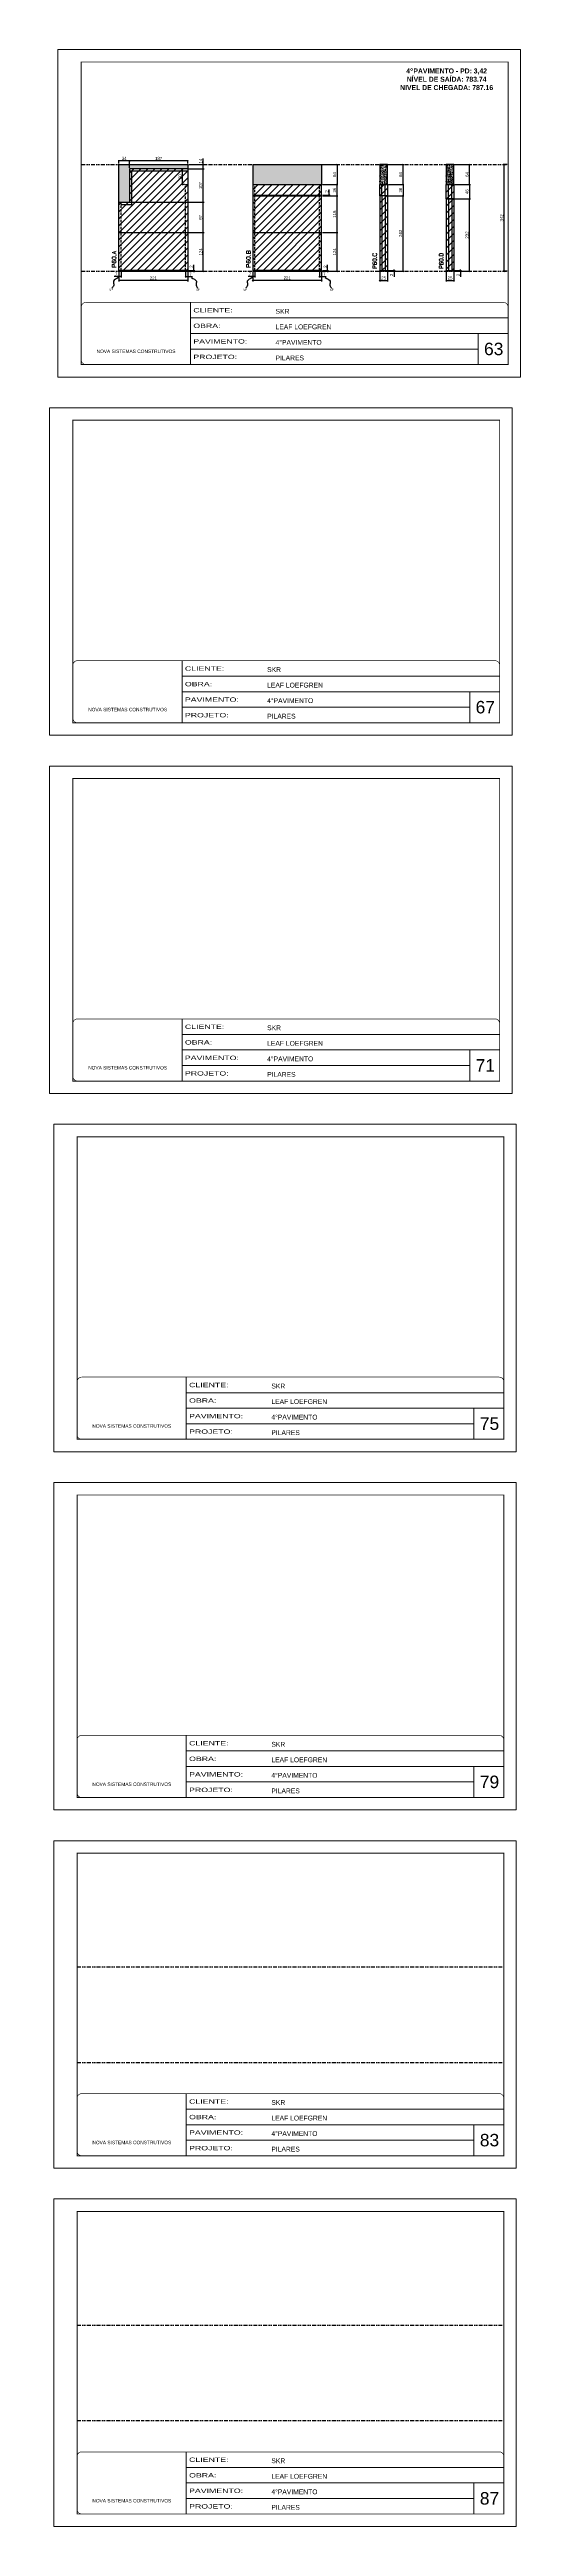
# Model space of a CAD drawing. Extents: x 14400 to 27878, y -21631 to 6985.
# Drawn here: x 17570 to 19082, y -18185 to -10244 of the extents above; entities that cross this region are included whole.
import ezdxf

# ---------------------------------------------------------------- set-up
doc = ezdxf.new("R2010")
doc.units = 0
for name, pattern in [('CONTINUO', [0]), ('DASHED', [0.75, 0.5, -0.25]), ('DIVIDE2', [0.625, 0.25, -0.125, 0, -0.125, 0, -0.125]), ('HIDDEN', [0.375, 0.25, -0.125])]:
    doc.linetypes.add(name, pattern=pattern)
for name, color, linetype, lineweight in [('CARIMBO', 255, 'Continuous', 9), ('Folhas', 255, 'Continuous', 9), ('Hachura', 251, 'Continuous', 9), ('SARRAFO DE PRESSAO', 251, 'DASHED', 9), ('Texto Seção', 7, 'Continuous', 15)]:
    doc.layers.add(name, color=color, linetype=linetype, lineweight=lineweight)
for name, color, linetype in [('COTA', 241, 'Continuous'), ('NOMENCLATURA', 7, 'Continuous'), ('Nível', 160, 'Continuous'), ('Painéis', 200, 'Continuous'), ('SARR_2.2x7', 40, 'Continuous'), ('Sarrafo de Pressão', 42, 'HIDDEN'), ('texto', 7, 'Continuous')]:
    doc.layers.add(name, color=color, linetype=linetype)
doc.styles.add('ARIAL', font='arial.ttf')
doc.styles.add('COTA TECNICA', font='techl___.ttf', dxfattribs={"height": 10})
doc.styles.add('COTA TECNICA-50', font='techl___.ttf', dxfattribs={"height": 10})
doc.styles.add('REGUA-120', font='ROMANS.shx', dxfattribs={"height": 15})
doc.styles.add('ROMANC', font='techb___.ttf', dxfattribs={"height": 2.5})
doc.styles.get("Standard").update_dxf_attribs({"font": 'arial.ttf'})
doc.styles.add('Tecnologia', font='')
doc.styles.get('Tecnologia').set_extended_font_data('Forgotten Futurist')
doc.dimstyles.new('COTA PAINEL-50', dxfattribs={"dimtxt": 10, "dimasz": 3, "dimexe": 3, "dimexo": 3, "dimgap": 3, "dimtad": 1, "dimdec": 1, "dimzin": 12, "dimdsep": 46, "dimtxsty": 'COTA TECNICA-50', "dimblk1": 'OBLIQUE', "dimblk2": 'OBLIQUE', "dimsah": 1, "dimcen": 0.9, "dimclrd": 4, "dimclre": 4, "dimclrt": 240, "dimadec": 1, "dimazin": 3, "dimtfac": 1, "dimtdec": 1, "dimtmove": 0, "dimatfit": 3, "dimfxl": 1, "dimtolj": 1, "dimtzin": 12, "dimarcsym": 0})
doc.dimstyles.new('PAINEL', dxfattribs={"dimtxt": 10, "dimasz": 3, "dimexe": 3, "dimexo": 3, "dimgap": 3, "dimtad": 1, "dimdec": 1, "dimzin": 12, "dimdsep": 46, "dimtxsty": 'COTA TECNICA', "dimblk1": 'OBLIQUE', "dimblk2": 'OBLIQUE', "dimsah": 1, "dimcen": 0.9, "dimclrd": 4, "dimclre": 4, "dimclrt": 240, "dimadec": 1, "dimazin": 3, "dimtfac": 1, "dimtdec": 1, "dimtmove": 0, "dimatfit": 3, "dimfxl": 1, "dimtolj": 1, "dimtzin": 12, "dimarcsym": 0})
doc.dimstyles.get("Standard").update_dxf_attribs({"dimtxt": 0.18, "dimasz": 0.18, "dimexe": 0.18, "dimexo": 0.0625, "dimgap": 0.09, "dimtad": 0, "dimtih": 1, "dimtoh": 1, "dimdec": 4, "dimzin": 0, "dimdsep": 46, "dimtxsty": 'Standard', "dimcen": 0.09, "dimadec": 0, "dimazin": 0, "dimtfac": 1, "dimtdec": 4, "dimtofl": 0, "dimtmove": 0, "dimatfit": 3, "dimfxl": 1, "dimtolj": 1, "dimtzin": 0, "dimarcsym": 0})

# ---------------------------------------------------------------- blocks, each defined once
blk = doc.blocks.new('9999999999')
at = {"color": 30, "linetype": 'CONTINUO'}
for p, q in [((98564.6, 34230.2), (98564.6, 34429.4)), ((98564.6, 34379.6), (99584, 34379.6)), ((98564.6, 34329.8), (99488, 34329.8)), ((99584, 34329.8), (99488, 34329.8)), ((99488, 34329.8), (99488, 34230.2)), ((98564.6, 34280), (99488, 34280))]:
    blk.add_line(p, q, dxfattribs=at)
at = {"color": 30, "linetype": 'CONTINUO', "const_width": 2}
blk.add_lwpolyline([(99584, 34230.2), (99584, 34414.4, 0.414214), (99569, 34429.4), (98229, 34429.4, 0.414214), (98214, 34414.4), (98214, 34245.2, 0.414214), (98229, 34230.2), (99584, 34230.2)], format="xyb", dxfattribs=at)
at = {"layer": 'Folhas'}
blk.add_lwpolyline([(98139, 34190.2), (99624, 34190.2), (99624, 35240.2), (98139, 35240.2)], close=True, dxfattribs=at)
at = {"layer": 'Folhas', "color": 30, "const_width": 3}
blk.add_lwpolyline([(98214, 34230.2), (99584, 34230.2), (99584, 35200.2), (98214, 35200.2)], close=True, dxfattribs=at)
at = {"color": 7, "linetype": 'Continuous', "ltscale": 5, "style": 'ARIAL'}
for s, height, p in [('SKR', 15.48, (98837.7, 34393.1)), ('4°PAVIMENTO', 15.483, (98837.7, 34293.5)), ('LEAF LOEFGREN', 15.483, (98837.7, 34343.3)), ('NOVA SISTEMAS CONSTRUTIVOS', 11.059, (98263.2, 34267.2)), ('PILARES', 15.48, (98837.7, 34243.7))]:
    blk.add_text(s, height=height, dxfattribs=at).set_placement(p)
at = {"layer": 'Folhas', "color": 7, "style": 'Tecnologia', "width": 1.5}
for s, p in [('CLIENTE:', (98573.7, 34397.2)), ('OBRA:', (98573.7, 34347.3)), ('PAVIMENTO:', (98573.7, 34297.5)), ('PROJETO:', (98573.7, 34247.7))]:
    blk.add_text(s, height=14, dxfattribs=at).set_placement(p)
blk = doc.blocks.new('_Oblique')
at = {"color": 0, "linetype": 'ByBlock', "lineweight": -2}
blk.add_line((-0.5, -0.5), (0.5, 0.5), dxfattribs=at)
blk = doc.blocks.new('*D1782')
at = {"layer": 'COTA', "color": 4, "lineweight": -2, "transparency": 16777216}
for p, q in [((18629.9, -10955.6), (18629.9, -10987.5)), ((18654.9, -10955.6), (18654.9, -10987.5)), ((18629.9, -10984.5), (18654.9, -10984.5))]:
    blk.add_line(p, q, dxfattribs=at)
at = {"layer": 'Defpoints', "color": 0, "transparency": 16777216}
for p in [(18629.9, -10952.6), (18654.9, -10952.6), (18654.9, -10984.5)]:
    blk.add_point(p, dxfattribs=at)
at = {"layer": 'COTA', "color": 4, "lineweight": -2, "transparency": 16777216, "xscale": 3, "yscale": 3, "zscale": 3, "rotation": 180}
blk.add_blockref('_Oblique', (18629.9, -10984.5), dxfattribs=at)
at = {"layer": 'COTA', "color": 4, "lineweight": -2, "transparency": 16777216, "xscale": 3, "yscale": 3, "zscale": 3}
blk.add_blockref('_Oblique', (18654.9, -10984.5), dxfattribs=at)
at = {"layer": 'COTA', "color": 240, "transparency": 16777216, "insert": (18642.4, -10976.4), "char_height": 10, "attachment_point": 5, "style": 'COTA TECNICA'}
blk.add_mtext('\\A1;25', dxfattribs=at)
blk = doc.blocks.new('*D1783')
at = {"layer": 'COTA', "color": 4, "lineweight": -2, "transparency": 16777216}
for p, q in [((18657.9, -10952.6), (18679.1, -10952.6)), ((18657.9, -10954.6), (18679.1, -10954.6)), ((18676.1, -10952.6), (18676.1, -10949.6)), ((18676.1, -10952.6), (18676.1, -10954.6)), ((18676.1, -10954.6), (18676.1, -10972.7))]:
    blk.add_line(p, q, dxfattribs=at)
at = {"layer": 'Defpoints', "color": 0, "transparency": 16777216}
for p in [(18654.9, -10952.6), (18654.9, -10954.6), (18676.1, -10952.6)]:
    blk.add_point(p, dxfattribs=at)
at = {"layer": 'COTA', "color": 4, "lineweight": -2, "transparency": 16777216, "xscale": 3, "yscale": 3, "zscale": 3}
for p, rotation in [((18676.1, -10952.6), 270), ((18676.1, -10954.6), 90)]:
    blk.add_blockref('_Oblique', p, dxfattribs=dict(at, rotation=rotation))
at = {"layer": 'COTA', "color": 240, "transparency": 16777216, "insert": (18668.1, -10966.7), "char_height": 10, "attachment_point": 5, "rotation": 90, "style": 'COTA TECNICA-50'}
blk.add_mtext('\\A1;2', dxfattribs=at)
blk = doc.blocks.new('*D1784')
at = {"layer": 'COTA', "color": 4, "lineweight": -2, "transparency": 16777216}
for p, q in [((18657.9, -10712.6), (18707.9, -10712.6)), ((18704.9, -10954.6), (18704.9, -10712.6)), ((18657.9, -10954.6), (18707.9, -10954.6))]:
    blk.add_line(p, q, dxfattribs=at)
at = {"layer": 'Defpoints', "color": 0, "transparency": 16777216}
for p in [(18654.9, -10712.6), (18704.9, -10712.6), (18654.9, -10954.6)]:
    blk.add_point(p, dxfattribs=at)
at = {"layer": 'COTA', "color": 4, "lineweight": -2, "transparency": 16777216, "xscale": 3, "yscale": 3, "zscale": 3}
for p, rotation in [((18704.9, -10712.6), 90), ((18704.9, -10954.6), 270)]:
    blk.add_blockref('_Oblique', p, dxfattribs=dict(at, rotation=rotation))
at = {"layer": 'COTA', "color": 240, "transparency": 16777216, "insert": (18696.8, -10833.6), "char_height": 10, "attachment_point": 5, "rotation": 90, "style": 'COTA TECNICA-50'}
blk.add_mtext('\\A1;242', dxfattribs=at)
blk = doc.blocks.new('*D1785')
at = {"layer": 'COTA', "color": 4, "lineweight": -2, "transparency": 16777216}
for p, q in [((18843.4, -10955.6), (18843.4, -10987.5)), ((18868.4, -10955.6), (18868.4, -10987.5)), ((18843.4, -10984.5), (18868.4, -10984.5))]:
    blk.add_line(p, q, dxfattribs=at)
at = {"layer": 'Defpoints', "color": 0, "transparency": 16777216}
for p in [(18843.4, -10952.6), (18868.4, -10952.6), (18868.4, -10984.5)]:
    blk.add_point(p, dxfattribs=at)
at = {"layer": 'COTA', "color": 4, "lineweight": -2, "transparency": 16777216, "xscale": 3, "yscale": 3, "zscale": 3, "rotation": 180}
blk.add_blockref('_Oblique', (18843.4, -10984.5), dxfattribs=at)
at = {"layer": 'COTA', "color": 4, "lineweight": -2, "transparency": 16777216, "xscale": 3, "yscale": 3, "zscale": 3}
blk.add_blockref('_Oblique', (18868.4, -10984.5), dxfattribs=at)
at = {"layer": 'COTA', "color": 240, "transparency": 16777216, "insert": (18855.9, -10976.4), "char_height": 10, "attachment_point": 5, "style": 'COTA TECNICA'}
blk.add_mtext('\\A1;25', dxfattribs=at)
blk = doc.blocks.new('*D1786')
at = {"layer": 'COTA', "color": 4, "lineweight": -2, "transparency": 16777216}
for p, q in [((18871.4, -10952.6), (18892.6, -10952.6)), ((18871.4, -10954.6), (18892.6, -10954.6)), ((18889.6, -10952.6), (18889.6, -10949.6)), ((18889.6, -10952.6), (18889.6, -10954.6)), ((18889.6, -10954.6), (18889.6, -10972.7))]:
    blk.add_line(p, q, dxfattribs=at)
at = {"layer": 'Defpoints', "color": 0, "transparency": 16777216}
for p in [(18868.4, -10952.6), (18868.4, -10954.6), (18889.6, -10952.6)]:
    blk.add_point(p, dxfattribs=at)
at = {"layer": 'COTA', "color": 4, "lineweight": -2, "transparency": 16777216, "xscale": 3, "yscale": 3, "zscale": 3}
for p, rotation in [((18889.6, -10952.6), 270), ((18889.6, -10954.6), 90)]:
    blk.add_blockref('_Oblique', p, dxfattribs=dict(at, rotation=rotation))
at = {"layer": 'COTA', "color": 240, "transparency": 16777216, "insert": (18881.6, -10966.7), "char_height": 10, "attachment_point": 5, "rotation": 90, "style": 'COTA TECNICA-50'}
blk.add_mtext('\\A1;2', dxfattribs=at)
blk = doc.blocks.new('*D1787')
at = {"layer": 'COTA', "color": 4, "lineweight": -2, "transparency": 16777216}
for p, q in [((18871.4, -10722.6), (18921.4, -10722.6)), ((18918.4, -10954.6), (18918.4, -10722.6)), ((18871.4, -10954.6), (18921.4, -10954.6))]:
    blk.add_line(p, q, dxfattribs=at)
at = {"layer": 'Defpoints', "color": 0, "transparency": 16777216}
for p in [(18868.4, -10722.6), (18918.4, -10722.6), (18868.4, -10954.6)]:
    blk.add_point(p, dxfattribs=at)
at = {"layer": 'COTA', "color": 4, "lineweight": -2, "transparency": 16777216, "xscale": 3, "yscale": 3, "zscale": 3}
for p, rotation in [((18918.4, -10722.6), 90), ((18918.4, -10954.6), 270)]:
    blk.add_blockref('_Oblique', p, dxfattribs=dict(at, rotation=rotation))
at = {"layer": 'COTA', "color": 240, "transparency": 16777216, "insert": (18910.2, -10838.6), "char_height": 10, "attachment_point": 5, "rotation": 90, "style": 'COTA TECNICA-50'}
blk.add_mtext('\\A1;232', dxfattribs=at)
blk = doc.blocks.new('*D1788')
at = {"layer": 'COTA', "color": 4, "lineweight": -2, "transparency": 16777216}
for p, q in [((17792.8, -10955.6), (17792.8, -10987.5)), ((18013.8, -10955.6), (18013.8, -10987.5)), ((18013.8, -10984.5), (17792.8, -10984.5))]:
    blk.add_line(p, q, dxfattribs=at)
at = {"layer": 'Defpoints', "color": 0, "transparency": 16777216}
for p in [(17792.8, -10952.6), (18013.8, -10952.6), (17792.8, -10984.5)]:
    blk.add_point(p, dxfattribs=at)
at = {"layer": 'COTA', "color": 4, "lineweight": -2, "transparency": 16777216, "xscale": 3, "yscale": 3, "zscale": 3, "rotation": 180}
blk.add_blockref('_Oblique', (17792.8, -10984.5), dxfattribs=at)
at = {"layer": 'COTA', "color": 4, "lineweight": -2, "transparency": 16777216, "xscale": 3, "yscale": 3, "zscale": 3}
blk.add_blockref('_Oblique', (18013.8, -10984.5), dxfattribs=at)
at = {"layer": 'COTA', "color": 240, "transparency": 16777216, "insert": (17903.3, -10976.5), "char_height": 10, "attachment_point": 5, "style": 'COTA TECNICA'}
blk.add_mtext('\\A1;221', dxfattribs=at)
blk = doc.blocks.new('*D1789')
at = {"layer": 'COTA', "color": 4, "lineweight": -2, "transparency": 16777216}
for p, q in [((18006.8, -10955.6), (18006.8, -10974.9)), ((18013.8, -10957.6), (18013.8, -10974.9)), ((18006.8, -10971.9), (18013.8, -10971.9)), ((18013.8, -10971.9), (18028.6, -10971.9))]:
    blk.add_line(p, q, dxfattribs=at)
at = {"layer": 'Defpoints', "color": 0, "transparency": 16777216}
for p in [(18006.8, -10952.6), (18013.8, -10954.6), (18013.8, -10971.9)]:
    blk.add_point(p, dxfattribs=at)
at = {"layer": 'COTA', "color": 4, "lineweight": -2, "transparency": 16777216, "xscale": 3, "yscale": 3, "zscale": 3, "rotation": 180}
blk.add_blockref('_Oblique', (18006.8, -10971.9), dxfattribs=at)
at = {"layer": 'COTA', "color": 4, "lineweight": -2, "transparency": 16777216, "xscale": 3, "yscale": 3, "zscale": 3}
blk.add_blockref('_Oblique', (18013.8, -10971.9), dxfattribs=at)
at = {"layer": 'COTA', "color": 240, "transparency": 16777216, "insert": (18022.7, -10963.8), "char_height": 10, "attachment_point": 5, "style": 'COTA TECNICA-50'}
blk.add_mtext('\\A1;7', dxfattribs=at)
blk = doc.blocks.new('*D1790')
at = {"layer": 'COTA', "color": 4, "lineweight": -2, "transparency": 16777216}
for p, q in [((17792.8, -10957.6), (17792.8, -10974.9)), ((17799.8, -10955.6), (17799.8, -10974.9)), ((17792.8, -10971.9), (17778.1, -10971.9)), ((17799.8, -10971.9), (17792.8, -10971.9))]:
    blk.add_line(p, q, dxfattribs=at)
at = {"layer": 'Defpoints', "color": 0, "transparency": 16777216}
for p in [(17792.8, -10954.6), (17799.8, -10952.6), (17792.8, -10971.9)]:
    blk.add_point(p, dxfattribs=at)
at = {"layer": 'COTA', "color": 4, "lineweight": -2, "transparency": 16777216, "xscale": 3, "yscale": 3, "zscale": 3, "rotation": 180}
blk.add_blockref('_Oblique', (17792.8, -10971.9), dxfattribs=at)
at = {"layer": 'COTA', "color": 4, "lineweight": -2, "transparency": 16777216, "xscale": 3, "yscale": 3, "zscale": 3}
blk.add_blockref('_Oblique', (17799.8, -10971.9), dxfattribs=at)
at = {"layer": 'COTA', "color": 240, "transparency": 16777216, "insert": (17784, -10963.8), "char_height": 10, "attachment_point": 5, "style": 'COTA TECNICA-50'}
blk.add_mtext('\\A1;7', dxfattribs=at)
blk = doc.blocks.new('*D1791')
at = {"layer": 'COTA', "color": 4, "lineweight": -2, "transparency": 16777216}
for p, q in [((18016.8, -10952.6), (18036.1, -10952.6)), ((18016.8, -10954.6), (18036.1, -10954.6)), ((18033.1, -10952.6), (18033.1, -10933.8)), ((18033.1, -10954.6), (18033.1, -10952.6)), ((18033.1, -10954.6), (18033.1, -10957.6))]:
    blk.add_line(p, q, dxfattribs=at)
at = {"layer": 'Defpoints', "color": 0, "transparency": 16777216}
for p in [(18013.8, -10952.6), (18013.8, -10954.6), (18033.1, -10954.6)]:
    blk.add_point(p, dxfattribs=at)
at = {"layer": 'COTA', "color": 4, "lineweight": -2, "transparency": 16777216, "xscale": 3, "yscale": 3, "zscale": 3}
for p, rotation in [((18033.1, -10952.6), 270), ((18033.1, -10954.6), 90)]:
    blk.add_blockref('_Oblique', p, dxfattribs=dict(at, rotation=rotation))
at = {"layer": 'COTA', "color": 240, "transparency": 16777216, "insert": (18025.1, -10939.9), "char_height": 10, "attachment_point": 5, "rotation": 90, "style": 'COTA TECNICA-50'}
blk.add_mtext('\\A1;2', dxfattribs=at)
blk = doc.blocks.new('*D1792')
at = {"layer": 'COTA', "color": 4, "linetype": 'ByBlock', "lineweight": -2, "transparency": 16777216}
for p, q in [((18016.8, -10830.6), (18066.2, -10830.6)), ((18063.2, -10954.6), (18063.2, -10830.6)), ((18016.8, -10954.6), (18066.2, -10954.6))]:
    blk.add_line(p, q, dxfattribs=at)
at = {"layer": 'Defpoints', "color": 0, "linetype": 'ByBlock', "transparency": 16777216}
for p in [(18013.8, -10830.6), (18063.2, -10830.6), (18013.8, -10954.6)]:
    blk.add_point(p, dxfattribs=at)
at = {"layer": 'COTA', "color": 4, "linetype": 'ByBlock', "lineweight": -2, "transparency": 16777216, "xscale": 3, "yscale": 3, "zscale": 3}
for p, rotation in [((18063.2, -10830.6), 90), ((18063.2, -10954.6), 270)]:
    blk.add_blockref('_Oblique', p, dxfattribs=dict(at, rotation=rotation))
at = {"layer": 'COTA', "color": 240, "linetype": 'ByBlock', "transparency": 16777216, "insert": (18055.1, -10892.6), "char_height": 10, "attachment_point": 5, "rotation": 90, "style": 'COTA TECNICA'}
blk.add_mtext('\\A1;124', dxfattribs=at)
blk = doc.blocks.new('*D1793')
at = {"layer": 'COTA', "color": 4, "linetype": 'ByBlock', "lineweight": -2, "transparency": 16777216}
for p, q in [((18016.8, -10830.6), (18066.2, -10830.6)), ((18063.2, -10954.6), (18063.2, -10830.6)), ((18016.8, -10954.6), (18066.2, -10954.6))]:
    blk.add_line(p, q, dxfattribs=at)
at = {"layer": 'Defpoints', "color": 0, "linetype": 'ByBlock', "transparency": 16777216}
for p in [(18013.8, -10830.6), (18063.2, -10830.6), (18013.8, -10954.6)]:
    blk.add_point(p, dxfattribs=at)
at = {"layer": 'COTA', "color": 4, "linetype": 'ByBlock', "lineweight": -2, "transparency": 16777216, "xscale": 3, "yscale": 3, "zscale": 3}
for p, rotation in [((18063.2, -10830.6), 90), ((18063.2, -10954.6), 270)]:
    blk.add_blockref('_Oblique', p, dxfattribs=dict(at, rotation=rotation))
at = {"layer": 'COTA', "color": 240, "linetype": 'ByBlock', "transparency": 16777216, "insert": (18055.1, -10892.6), "char_height": 10, "attachment_point": 5, "rotation": 90, "style": 'COTA TECNICA'}
blk.add_mtext('\\A1;124', dxfattribs=at)
blk = doc.blocks.new('*D1796')
at = {"layer": 'COTA', "color": 4, "lineweight": -2, "transparency": 16777216}
for p, q in [((18016.8, -10626.6), (18066.2, -10626.6)), ((18063.2, -10733.6), (18063.2, -10626.6)), ((18016.8, -10733.6), (18066.2, -10733.6))]:
    blk.add_line(p, q, dxfattribs=at)
at = {"layer": 'Defpoints', "color": 0, "transparency": 16777216}
for p in [(18013.8, -10626.6), (18063.2, -10626.6), (18013.8, -10733.6)]:
    blk.add_point(p, dxfattribs=at)
at = {"layer": 'COTA', "color": 4, "lineweight": -2, "transparency": 16777216, "xscale": 3, "yscale": 3, "zscale": 3}
for p, rotation in [((18063.2, -10626.6), 90), ((18063.2, -10733.6), 270)]:
    blk.add_blockref('_Oblique', p, dxfattribs=dict(at, rotation=rotation))
at = {"layer": 'COTA', "color": 240, "transparency": 16777216, "insert": (18055.1, -10680.1), "char_height": 10, "attachment_point": 5, "rotation": 90, "style": 'COTA TECNICA'}
blk.add_mtext('\\A1;107', dxfattribs=at)
blk = doc.blocks.new('*D1797')
at = {"layer": 'COTA', "color": 4, "lineweight": -2, "transparency": 16777216}
for p, q in [((17826.8, -10623.6), (17826.8, -10598.1)), ((18013.8, -10601.1), (17826.8, -10601.1)), ((18013.8, -10609.6), (18013.8, -10598.1))]:
    blk.add_line(p, q, dxfattribs=at)
at = {"layer": 'Defpoints', "color": 0, "transparency": 16777216}
for p in [(17826.8, -10601.1), (17826.8, -10626.6), (18013.8, -10612.6)]:
    blk.add_point(p, dxfattribs=at)
at = {"layer": 'COTA', "color": 4, "lineweight": -2, "transparency": 16777216, "xscale": 3, "yscale": 3, "zscale": 3, "rotation": 180}
blk.add_blockref('_Oblique', (17826.8, -10601.1), dxfattribs=at)
at = {"layer": 'COTA', "color": 4, "lineweight": -2, "transparency": 16777216, "xscale": 3, "yscale": 3, "zscale": 3}
blk.add_blockref('_Oblique', (18013.8, -10601.1), dxfattribs=at)
at = {"layer": 'COTA', "color": 240, "transparency": 16777216, "insert": (17920.3, -10593), "char_height": 10, "attachment_point": 5, "style": 'COTA TECNICA'}
blk.add_mtext('\\A1;187', dxfattribs=at)
blk = doc.blocks.new('*D1798')
at = {"layer": 'COTA', "color": 4, "lineweight": -2, "transparency": 16777216}
for p, q in [((17792.8, -10609.6), (17792.8, -10598.1)), ((17826.8, -10601.1), (17792.8, -10601.1)), ((17826.8, -10623.6), (17826.8, -10598.1))]:
    blk.add_line(p, q, dxfattribs=at)
at = {"layer": 'Defpoints', "color": 0, "transparency": 16777216}
for p in [(17792.8, -10601.1), (17792.8, -10612.6), (17826.8, -10626.6)]:
    blk.add_point(p, dxfattribs=at)
at = {"layer": 'COTA', "color": 4, "lineweight": -2, "transparency": 16777216, "xscale": 3, "yscale": 3, "zscale": 3, "rotation": 180}
blk.add_blockref('_Oblique', (17792.8, -10601.1), dxfattribs=at)
at = {"layer": 'COTA', "color": 4, "lineweight": -2, "transparency": 16777216, "xscale": 3, "yscale": 3, "zscale": 3}
blk.add_blockref('_Oblique', (17826.8, -10601.1), dxfattribs=at)
at = {"layer": 'COTA', "color": 240, "transparency": 16777216, "insert": (17809.8, -10592.9), "char_height": 10, "attachment_point": 5, "style": 'COTA TECNICA'}
blk.add_mtext('\\A1;34', dxfattribs=at)
blk = doc.blocks.new('*D1794')
at = {"layer": 'COTA', "color": 4, "lineweight": -2, "transparency": 16777216}
for p, q in [((18016.8, -10612.6), (18066.2, -10612.6)), ((18016.8, -10626.6), (18066.2, -10626.6)), ((18063.2, -10612.6), (18063.2, -10593.5)), ((18063.2, -10626.6), (18063.2, -10612.6))]:
    blk.add_line(p, q, dxfattribs=at)
at = {"layer": 'Defpoints', "color": 0, "transparency": 16777216}
for p in [(18013.8, -10612.6), (18013.8, -10626.6), (18063.2, -10612.6)]:
    blk.add_point(p, dxfattribs=at)
at = {"layer": 'COTA', "color": 4, "lineweight": -2, "transparency": 16777216, "xscale": 3, "yscale": 3, "zscale": 3}
for p, rotation in [((18063.2, -10612.6), 90), ((18063.2, -10626.6), 270)]:
    blk.add_blockref('_Oblique', p, dxfattribs=dict(at, rotation=rotation))
at = {"layer": 'COTA', "color": 240, "transparency": 16777216, "insert": (18055.1, -10601.6), "char_height": 10, "attachment_point": 5, "rotation": 90, "style": 'COTA TECNICA'}
blk.add_mtext('\\A1;14', dxfattribs=at)
blk = doc.blocks.new('*D1795')
at = {"layer": 'COTA', "color": 4, "lineweight": -2, "transparency": 16777216}
for p, q in [((18016.8, -10733.6), (18066.2, -10733.6)), ((18063.2, -10830.6), (18063.2, -10733.6)), ((18016.8, -10830.6), (18066.2, -10830.6))]:
    blk.add_line(p, q, dxfattribs=at)
at = {"layer": 'Defpoints', "color": 0, "transparency": 16777216}
for p in [(18013.8, -10733.6), (18063.2, -10733.6), (18013.8, -10830.6)]:
    blk.add_point(p, dxfattribs=at)
at = {"layer": 'COTA', "color": 4, "lineweight": -2, "transparency": 16777216, "xscale": 3, "yscale": 3, "zscale": 3}
for p, rotation in [((18063.2, -10733.6), 90), ((18063.2, -10830.6), 270)]:
    blk.add_blockref('_Oblique', p, dxfattribs=dict(at, rotation=rotation))
at = {"layer": 'COTA', "color": 240, "transparency": 16777216, "insert": (18055.1, -10782.1), "char_height": 10, "attachment_point": 5, "rotation": 90, "style": 'COTA TECNICA'}
blk.add_mtext('\\A1;97', dxfattribs=at)
blk = doc.blocks.new('*D2126')
at = {"layer": 'COTA', "color": 4, "lineweight": -2, "transparency": 16777216}
for p, q in [((19039, -10612.6), (19026.6, -10612.6)), ((19029.6, -10954.6), (19029.6, -10612.6)), ((19039, -10954.6), (19026.6, -10954.6))]:
    blk.add_line(p, q, dxfattribs=at)
at = {"layer": 'Defpoints', "color": 0, "transparency": 16777216}
for p in [(19029.6, -10612.6), (19042, -10612.6), (19042, -10954.6)]:
    blk.add_point(p, dxfattribs=at)
at = {"layer": 'COTA', "color": 4, "lineweight": -2, "transparency": 16777216, "xscale": 3, "yscale": 3, "zscale": 3}
for p, rotation in [((19029.6, -10612.6), 90), ((19029.6, -10954.6), 270)]:
    blk.add_blockref('_Oblique', p, dxfattribs=dict(at, rotation=rotation))
at = {"layer": 'COTA', "color": 240, "transparency": 16777216, "insert": (19021.4, -10783.6), "char_height": 10, "attachment_point": 5, "rotation": 90, "style": 'COTA TECNICA'}
blk.add_mtext('\\A1;342', dxfattribs=at)
blk = doc.blocks.new('*D2127')
at = {"layer": 'COTA', "color": 4, "lineweight": -2, "transparency": 16777216}
for p, q in [((18222.5, -10955.6), (18222.5, -10987.5)), ((18443.5, -10955.6), (18443.5, -10987.5)), ((18443.5, -10984.5), (18222.5, -10984.5))]:
    blk.add_line(p, q, dxfattribs=at)
at = {"layer": 'Defpoints', "color": 0, "transparency": 16777216}
for p in [(18222.5, -10952.6), (18443.5, -10952.6), (18222.5, -10984.5)]:
    blk.add_point(p, dxfattribs=at)
at = {"layer": 'COTA', "color": 4, "lineweight": -2, "transparency": 16777216, "xscale": 3, "yscale": 3, "zscale": 3, "rotation": 180}
blk.add_blockref('_Oblique', (18222.5, -10984.5), dxfattribs=at)
at = {"layer": 'COTA', "color": 4, "lineweight": -2, "transparency": 16777216, "xscale": 3, "yscale": 3, "zscale": 3}
blk.add_blockref('_Oblique', (18443.5, -10984.5), dxfattribs=at)
at = {"layer": 'COTA', "color": 240, "transparency": 16777216, "insert": (18333, -10976.5), "char_height": 10, "attachment_point": 5, "style": 'COTA TECNICA'}
blk.add_mtext('\\A1;221', dxfattribs=at)
blk = doc.blocks.new('*D2128')
at = {"layer": 'COTA', "color": 4, "lineweight": -2, "transparency": 16777216}
for p, q in [((18436.5, -10955.6), (18436.5, -10974.9)), ((18443.5, -10957.6), (18443.5, -10974.9)), ((18436.5, -10971.9), (18443.5, -10971.9)), ((18443.5, -10971.9), (18458.3, -10971.9))]:
    blk.add_line(p, q, dxfattribs=at)
at = {"layer": 'Defpoints', "color": 0, "transparency": 16777216}
for p in [(18436.5, -10952.6), (18443.5, -10954.6), (18443.5, -10971.9)]:
    blk.add_point(p, dxfattribs=at)
at = {"layer": 'COTA', "color": 4, "lineweight": -2, "transparency": 16777216, "xscale": 3, "yscale": 3, "zscale": 3, "rotation": 180}
blk.add_blockref('_Oblique', (18436.5, -10971.9), dxfattribs=at)
at = {"layer": 'COTA', "color": 4, "lineweight": -2, "transparency": 16777216, "xscale": 3, "yscale": 3, "zscale": 3}
blk.add_blockref('_Oblique', (18443.5, -10971.9), dxfattribs=at)
at = {"layer": 'COTA', "color": 240, "transparency": 16777216, "insert": (18452.4, -10963.8), "char_height": 10, "attachment_point": 5, "style": 'COTA TECNICA-50'}
blk.add_mtext('\\A1;7', dxfattribs=at)
blk = doc.blocks.new('*D2129')
at = {"layer": 'COTA', "color": 4, "lineweight": -2, "transparency": 16777216}
for p, q in [((18222.5, -10957.6), (18222.5, -10974.9)), ((18229.5, -10955.6), (18229.5, -10974.9)), ((18222.5, -10971.9), (18207.8, -10971.9)), ((18229.5, -10971.9), (18222.5, -10971.9))]:
    blk.add_line(p, q, dxfattribs=at)
at = {"layer": 'Defpoints', "color": 0, "transparency": 16777216}
for p in [(18222.5, -10954.6), (18229.5, -10952.6), (18222.5, -10971.9)]:
    blk.add_point(p, dxfattribs=at)
at = {"layer": 'COTA', "color": 4, "lineweight": -2, "transparency": 16777216, "xscale": 3, "yscale": 3, "zscale": 3, "rotation": 180}
blk.add_blockref('_Oblique', (18222.5, -10971.9), dxfattribs=at)
at = {"layer": 'COTA', "color": 4, "lineweight": -2, "transparency": 16777216, "xscale": 3, "yscale": 3, "zscale": 3}
blk.add_blockref('_Oblique', (18229.5, -10971.9), dxfattribs=at)
at = {"layer": 'COTA', "color": 240, "transparency": 16777216, "insert": (18213.7, -10963.8), "char_height": 10, "attachment_point": 5, "style": 'COTA TECNICA-50'}
blk.add_mtext('\\A1;7', dxfattribs=at)
blk = doc.blocks.new('*D2130')
at = {"layer": 'COTA', "color": 4, "lineweight": -2, "transparency": 16777216}
for p, q in [((18446.5, -10952.6), (18465.8, -10952.6)), ((18446.5, -10954.6), (18465.8, -10954.6)), ((18462.8, -10952.6), (18462.8, -10933.8)), ((18462.8, -10954.6), (18462.8, -10952.6)), ((18462.8, -10954.6), (18462.8, -10957.6))]:
    blk.add_line(p, q, dxfattribs=at)
at = {"layer": 'Defpoints', "color": 0, "transparency": 16777216}
for p in [(18443.5, -10952.6), (18443.5, -10954.6), (18462.8, -10954.6)]:
    blk.add_point(p, dxfattribs=at)
at = {"layer": 'COTA', "color": 4, "lineweight": -2, "transparency": 16777216, "xscale": 3, "yscale": 3, "zscale": 3}
for p, rotation in [((18462.8, -10952.6), 270), ((18462.8, -10954.6), 90)]:
    blk.add_blockref('_Oblique', p, dxfattribs=dict(at, rotation=rotation))
at = {"layer": 'COTA', "color": 240, "transparency": 16777216, "insert": (18454.8, -10939.9), "char_height": 10, "attachment_point": 5, "rotation": 90, "style": 'COTA TECNICA-50'}
blk.add_mtext('\\A1;2', dxfattribs=at)
blk = doc.blocks.new('*D2131')
at = {"layer": 'COTA', "color": 4, "linetype": 'ByBlock', "lineweight": -2, "transparency": 16777216}
for p, q in [((18446.5, -10830.6), (18495.9, -10830.6)), ((18492.9, -10954.6), (18492.9, -10830.6)), ((18446.5, -10954.6), (18495.9, -10954.6))]:
    blk.add_line(p, q, dxfattribs=at)
at = {"layer": 'Defpoints', "color": 0, "linetype": 'ByBlock', "transparency": 16777216}
for p in [(18443.5, -10830.6), (18492.9, -10830.6), (18443.5, -10954.6)]:
    blk.add_point(p, dxfattribs=at)
at = {"layer": 'COTA', "color": 4, "linetype": 'ByBlock', "lineweight": -2, "transparency": 16777216, "xscale": 3, "yscale": 3, "zscale": 3}
for p, rotation in [((18492.9, -10830.6), 90), ((18492.9, -10954.6), 270)]:
    blk.add_blockref('_Oblique', p, dxfattribs=dict(at, rotation=rotation))
at = {"layer": 'COTA', "color": 240, "linetype": 'ByBlock', "transparency": 16777216, "insert": (18484.8, -10892.6), "char_height": 10, "attachment_point": 5, "rotation": 90, "style": 'COTA TECNICA'}
blk.add_mtext('\\A1;124', dxfattribs=at)
blk = doc.blocks.new('*D2132')
at = {"layer": 'COTA', "color": 4, "linetype": 'ByBlock', "lineweight": -2, "transparency": 16777216}
for p, q in [((18446.5, -10830.6), (18495.9, -10830.6)), ((18492.9, -10954.6), (18492.9, -10830.6)), ((18446.5, -10954.6), (18495.9, -10954.6))]:
    blk.add_line(p, q, dxfattribs=at)
at = {"layer": 'Defpoints', "color": 0, "linetype": 'ByBlock', "transparency": 16777216}
for p in [(18443.5, -10830.6), (18492.9, -10830.6), (18443.5, -10954.6)]:
    blk.add_point(p, dxfattribs=at)
at = {"layer": 'COTA', "color": 4, "linetype": 'ByBlock', "lineweight": -2, "transparency": 16777216, "xscale": 3, "yscale": 3, "zscale": 3}
for p, rotation in [((18492.9, -10830.6), 90), ((18492.9, -10954.6), 270)]:
    blk.add_blockref('_Oblique', p, dxfattribs=dict(at, rotation=rotation))
at = {"layer": 'COTA', "color": 240, "linetype": 'ByBlock', "transparency": 16777216, "insert": (18484.8, -10892.6), "char_height": 10, "attachment_point": 5, "rotation": 90, "style": 'COTA TECNICA'}
blk.add_mtext('\\A1;124', dxfattribs=at)
blk = doc.blocks.new('*D2133')
at = {"layer": 'COTA', "color": 4, "lineweight": -2, "transparency": 16777216}
for p, q in [((18446.5, -10712.6), (18495.9, -10712.6)), ((18492.9, -10830.6), (18492.9, -10712.6)), ((18446.5, -10830.6), (18495.9, -10830.6))]:
    blk.add_line(p, q, dxfattribs=at)
at = {"layer": 'Defpoints', "color": 0, "transparency": 16777216}
for p in [(18443.5, -10712.6), (18492.9, -10712.6), (18443.5, -10830.6)]:
    blk.add_point(p, dxfattribs=at)
at = {"layer": 'COTA', "color": 4, "lineweight": -2, "transparency": 16777216, "xscale": 3, "yscale": 3, "zscale": 3}
for p, rotation in [((18492.9, -10712.6), 90), ((18492.9, -10830.6), 270)]:
    blk.add_blockref('_Oblique', p, dxfattribs=dict(at, rotation=rotation))
at = {"layer": 'COTA', "color": 240, "transparency": 16777216, "insert": (18484.8, -10771.6), "char_height": 10, "attachment_point": 5, "rotation": 90, "style": 'COTA TECNICA'}
blk.add_mtext('\\A1;118', dxfattribs=at)
blk = doc.blocks.new('*D2134')
at = {"layer": 'COTA', "color": 4, "lineweight": -2, "transparency": 16777216}
for p, q in [((18446.5, -10612.6), (18495.9, -10612.6)), ((18492.9, -10612.6), (18492.9, -10676.6)), ((18446.5, -10676.6), (18495.9, -10676.6))]:
    blk.add_line(p, q, dxfattribs=at)
at = {"layer": 'Defpoints', "color": 0, "transparency": 16777216}
for p in [(18443.5, -10612.6), (18443.5, -10676.6), (18492.9, -10676.6)]:
    blk.add_point(p, dxfattribs=at)
at = {"layer": 'COTA', "color": 4, "lineweight": -2, "transparency": 16777216, "xscale": 3, "yscale": 3, "zscale": 3}
for p, rotation in [((18492.9, -10612.6), 90), ((18492.9, -10676.6), 270)]:
    blk.add_blockref('_Oblique', p, dxfattribs=dict(at, rotation=rotation))
at = {"layer": 'COTA', "color": 240, "transparency": 16777216, "insert": (18484.8, -10644.6), "char_height": 10, "attachment_point": 5, "rotation": 90, "style": 'COTA TECNICA'}
blk.add_mtext('\\A1;64', dxfattribs=at)
blk = doc.blocks.new('*D2135')
at = {"layer": 'COTA', "color": 4, "lineweight": -2, "transparency": 16777216}
for p, q in [((18446.5, -10676.6), (18495.9, -10676.6)), ((18446.5, -10712.6), (18495.9, -10712.6)), ((18492.9, -10712.6), (18492.9, -10676.6))]:
    blk.add_line(p, q, dxfattribs=at)
at = {"layer": 'Defpoints', "color": 0, "transparency": 16777216}
for p in [(18443.5, -10676.6), (18443.5, -10712.6), (18492.9, -10676.6)]:
    blk.add_point(p, dxfattribs=at)
at = {"layer": 'COTA', "color": 4, "lineweight": -2, "transparency": 16777216, "xscale": 3, "yscale": 3, "zscale": 3}
for p, rotation in [((18492.9, -10676.6), 90), ((18492.9, -10712.6), 270)]:
    blk.add_blockref('_Oblique', p, dxfattribs=dict(at, rotation=rotation))
at = {"layer": 'COTA', "color": 240, "transparency": 16777216, "insert": (18484.7, -10694.6), "char_height": 10, "attachment_point": 5, "rotation": 90, "style": 'COTA TECNICA'}
blk.add_mtext('\\A1;36', dxfattribs=at)
blk = doc.blocks.new('*D2136')
at = {"layer": 'COTA', "color": 4, "lineweight": -2, "transparency": 16777216}
for p, q in [((18657.9, -10612.6), (18707.9, -10612.6)), ((18704.9, -10676.6), (18704.9, -10612.6)), ((18657.9, -10676.6), (18707.9, -10676.6))]:
    blk.add_line(p, q, dxfattribs=at)
at = {"layer": 'Defpoints', "color": 0, "transparency": 16777216}
for p in [(18654.9, -10612.6), (18704.9, -10612.6), (18654.9, -10676.6)]:
    blk.add_point(p, dxfattribs=at)
at = {"layer": 'COTA', "color": 4, "lineweight": -2, "transparency": 16777216, "xscale": 3, "yscale": 3, "zscale": 3}
for p, rotation in [((18704.9, -10612.6), 90), ((18704.9, -10676.6), 270)]:
    blk.add_blockref('_Oblique', p, dxfattribs=dict(at, rotation=rotation))
at = {"layer": 'COTA', "color": 240, "transparency": 16777216, "insert": (18696.8, -10644.6), "char_height": 10, "attachment_point": 5, "rotation": 90, "style": 'COTA TECNICA'}
blk.add_mtext('\\A1;64', dxfattribs=at)
blk = doc.blocks.new('*D2137')
at = {"layer": 'COTA', "color": 4, "lineweight": -2, "transparency": 16777216}
for p, q in [((18657.9, -10676.6), (18707.9, -10676.6)), ((18657.9, -10712.6), (18707.9, -10712.6)), ((18704.9, -10676.6), (18704.9, -10712.6))]:
    blk.add_line(p, q, dxfattribs=at)
at = {"layer": 'Defpoints', "color": 0, "transparency": 16777216}
for p in [(18654.9, -10676.6), (18654.9, -10712.6), (18704.9, -10712.6)]:
    blk.add_point(p, dxfattribs=at)
at = {"layer": 'COTA', "color": 4, "lineweight": -2, "transparency": 16777216, "xscale": 3, "yscale": 3, "zscale": 3}
for p, rotation in [((18704.9, -10676.6), 90), ((18704.9, -10712.6), 270)]:
    blk.add_blockref('_Oblique', p, dxfattribs=dict(at, rotation=rotation))
at = {"layer": 'COTA', "color": 240, "transparency": 16777216, "insert": (18696.7, -10694.6), "char_height": 10, "attachment_point": 5, "rotation": 90, "style": 'COTA TECNICA'}
blk.add_mtext('\\A1;36', dxfattribs=at)
blk = doc.blocks.new('*D2138')
at = {"layer": 'COTA', "color": 4, "lineweight": -2, "transparency": 16777216}
for p, q in [((18871.4, -10612.6), (18921.4, -10612.6)), ((18918.4, -10676.6), (18918.4, -10612.6)), ((18871.4, -10676.6), (18921.4, -10676.6))]:
    blk.add_line(p, q, dxfattribs=at)
at = {"layer": 'Defpoints', "color": 0, "transparency": 16777216}
for p in [(18868.4, -10612.6), (18918.4, -10612.6), (18868.4, -10676.6)]:
    blk.add_point(p, dxfattribs=at)
at = {"layer": 'COTA', "color": 4, "lineweight": -2, "transparency": 16777216, "xscale": 3, "yscale": 3, "zscale": 3}
for p, rotation in [((18918.4, -10612.6), 90), ((18918.4, -10676.6), 270)]:
    blk.add_blockref('_Oblique', p, dxfattribs=dict(at, rotation=rotation))
at = {"layer": 'COTA', "color": 240, "transparency": 16777216, "insert": (18910.3, -10644.6), "char_height": 10, "attachment_point": 5, "rotation": 90, "style": 'COTA TECNICA'}
blk.add_mtext('\\A1;64', dxfattribs=at)
blk = doc.blocks.new('*D2139')
at = {"layer": 'COTA', "color": 4, "lineweight": -2, "transparency": 16777216}
for p, q in [((18871.4, -10676.6), (18921.4, -10676.6)), ((18918.4, -10676.6), (18918.4, -10722.6)), ((18871.4, -10722.6), (18921.4, -10722.6))]:
    blk.add_line(p, q, dxfattribs=at)
at = {"layer": 'Defpoints', "color": 0, "transparency": 16777216}
for p in [(18868.4, -10676.6), (18868.4, -10722.6), (18918.4, -10722.6)]:
    blk.add_point(p, dxfattribs=at)
at = {"layer": 'COTA', "color": 4, "lineweight": -2, "transparency": 16777216, "xscale": 3, "yscale": 3, "zscale": 3}
for p, rotation in [((18918.4, -10676.6), 90), ((18918.4, -10722.6), 270)]:
    blk.add_blockref('_Oblique', p, dxfattribs=dict(at, rotation=rotation))
at = {"layer": 'COTA', "color": 240, "transparency": 16777216, "insert": (18910.3, -10699.6), "char_height": 10, "attachment_point": 5, "rotation": 90, "style": 'COTA TECNICA'}
blk.add_mtext('\\A1;46', dxfattribs=at)
blk = doc.blocks.new('*D2140')
at = {"layer": 'COTA', "color": 4, "lineweight": -2, "transparency": 16777216}
for p, q in [((18003.8, -10626.6), (17994.3, -10626.6)), ((17997.3, -10676.6), (17997.3, -10626.6)), ((18003.8, -10676.6), (17994.3, -10676.6))]:
    blk.add_line(p, q, dxfattribs=at)
at = {"layer": 'Defpoints', "color": 0, "transparency": 16777216}
for p in [(17997.3, -10626.6), (18006.8, -10626.6), (18006.8, -10676.6)]:
    blk.add_point(p, dxfattribs=at)
at = {"layer": 'COTA', "color": 4, "lineweight": -2, "transparency": 16777216, "xscale": 3, "yscale": 3, "zscale": 3}
for p, rotation in [((17997.3, -10626.6), 90), ((17997.3, -10676.6), 270)]:
    blk.add_blockref('_Oblique', p, dxfattribs=dict(at, rotation=rotation))
at = {"layer": 'COTA', "color": 240, "transparency": 16777216, "insert": (17989.2, -10651.6), "char_height": 10, "attachment_point": 5, "rotation": 90, "style": 'COTA TECNICA'}
blk.add_mtext('\\A1;50', dxfattribs=at)
blk = doc.blocks.new('*D2237')
at = {"layer": 'COTA', "color": 4, "lineweight": -2, "transparency": 16777216}
for p, q in [((18446.5, -10710.6), (18470.8, -10710.6)), ((18446.5, -10712.6), (18470.8, -10712.6)), ((18467.8, -10710.6), (18467.8, -10692.5)), ((18467.8, -10712.6), (18467.8, -10710.6)), ((18467.8, -10712.6), (18467.8, -10715.6))]:
    blk.add_line(p, q, dxfattribs=at)
at = {"layer": 'Defpoints', "color": 0, "transparency": 16777216}
for p in [(18443.5, -10710.6), (18443.5, -10712.6), (18467.8, -10710.6)]:
    blk.add_point(p, dxfattribs=at)
at = {"layer": 'COTA', "color": 4, "lineweight": -2, "transparency": 16777216, "xscale": 3, "yscale": 3, "zscale": 3}
for p, rotation in [((18467.8, -10710.6), 270), ((18467.8, -10712.6), 90)]:
    blk.add_blockref('_Oblique', p, dxfattribs=dict(at, rotation=rotation))
at = {"layer": 'COTA', "color": 240, "transparency": 16777216, "insert": (18459.8, -10698.6), "char_height": 10, "attachment_point": 5, "rotation": 90, "style": 'COTA TECNICA'}
blk.add_mtext('\\A1;2', dxfattribs=at)

msp = doc.modelspace()

# ---------------------------------------------------------------- hatches: boundary and pattern name
at = {"layer": 'COTA'}
h = msp.add_hatch(dxfattribs=at)
h.set_pattern_fill('AR-CONC', color=256, scale=0.03)
h.paths.add_polyline_path([(17826.82, -10626.62), (18013.82, -10626.62), (18013.82, -10612.62), (17792.82, -10612.62), (17792.82, -10733.62), (17826.82, -10733.62)])
h = msp.add_hatch(dxfattribs=at)
h.set_pattern_fill('AR-CONC', color=256, scale=0.03)
h.set_pattern_definition([(50, (1598.5, -3409.7253), (5.4655401, -0.4781726), [0.5715, -6.2865]), (355, (1598.5, -3409.7253), (-1.0573026, 5.7317054), [0.4572, -5.0292175]), (100.451445, (1598.9555, -3409.765), (4.4082374, 5.2535326), [0.4857003, -5.3427073]), (46.1842, (1598.5, -3408.201), (8.1323712, -1.2612698), [0.85725, -9.42975]), (96.63556, (1599.178, -3408.3064), (7.122124, 7.4227837), [0.7285507, -8.0140682]), (351.18415, (1598.5, -3408.201), (7.122124, 7.4227837), [0.685799, -7.543792]), (21, (1599.262, -3408.5823), (4.5484317, -3.067956), [0.5715, -6.2865]), (326, (1599.262, -3408.5823), (1.8540609, 5.525639), [0.4572, -5.0292]), (71.451445, (1599.641, -3408.838), (6.4024926, 2.457683), [0.4857003, -5.3426981]), (37.5, (1598.5, -3409.7253), (0.0926581, 2.53665117), [0, -4.96824, 0, -5.1054, 0, -5.04825]), (7.5, (1598.5, -3409.7253), (2.00458988, 3.00541724), [0, -2.91084, 0, -4.85394, 0, -1.92405]), (327.5, (1596.8007, -3409.7253), (4.06771786, -0.17186232), [0, -1.905, 0, -5.9436, 0, -7.8867]), (317.5, (1596.0387, -3409.7253), (4.44387544, 0.7627947), [0, -2.4765, 0, -3.94716, 0, -5.6007])])
h.paths.add_polyline_path([(18443.52, -10612.62), (18222.52, -10612.62), (18222.52, -10676.62), (18443.52, -10676.62)])
h = msp.add_hatch(dxfattribs=at)
h.set_pattern_fill('AR-CONC', color=256, scale=0.03)
h.set_pattern_definition([(50, (-1608.3184, -5500.8755), (5.4655401, -0.4781726), [0.5715, -6.2865]), (355, (-1608.3184, -5500.8755), (-1.0573026, 5.7317054), [0.4572, -5.0292175]), (100.451445, (-1607.863, -5500.9154), (4.4082374, 5.2535326), [0.4857003, -5.3427073]), (46.1842, (-1608.3184, -5499.3515), (8.1323712, -1.2612698), [0.85725, -9.42975]), (96.635558, (-1607.641, -5499.457), (7.122124, 7.4227837), [0.7285507, -8.0140682]), (351.18415, (-1608.3184, -5499.3515), (7.122124, 7.4227837), [0.685799, -7.543792]), (21, (-1607.5564, -5499.7325), (4.5484317, -3.0679559), [0.5715, -6.2865]), (326, (-1607.5564, -5499.7325), (1.8540609, 5.525639), [0.4572, -5.0292]), (71.451445, (-1607.1774, -5499.988), (6.4024926, 2.457683), [0.4857003, -5.3426981]), (37.5, (-1608.3184, -5500.8755), (0.0926581, 2.53665117), [0, -4.96824, 0, -5.1054, 0, -5.04825]), (7.5, (-1608.3184, -5500.8755), (2.00458988, 3.00541724), [0, -2.91084, 0, -4.85394, 0, -1.92405]), (327.5, (-1610.0177, -5500.8755), (4.06771786, -0.17186232), [0, -1.905, 0, -5.9436, 0, -7.8867]), (317.5, (-1610.7797, -5500.8755), (4.44387544, 0.76279473), [0, -2.4765, 0, -3.94716, 0, -5.6007])])
h.paths.add_polyline_path([(18654.93, -10612.62), (18629.93, -10612.62), (18629.93, -10676.62), (18654.93, -10676.62)])
h = msp.add_hatch(dxfattribs=at)
h.set_pattern_fill('AR-CONC', color=256, scale=0.03)
h.set_pattern_definition([(50, (-1394.803, -5500.8755), (5.4655401, -0.4781726), [0.5715, -6.2865]), (355, (-1394.803, -5500.8755), (-1.0573026, 5.7317054), [0.4572, -5.0292175]), (100.451445, (-1394.3476, -5500.9154), (4.4082374, 5.2535326), [0.4857003, -5.3427073]), (46.1842, (-1394.803, -5499.3515), (8.1323712, -1.2612698), [0.85725, -9.42975]), (96.635558, (-1394.125, -5499.457), (7.122124, 7.4227837), [0.7285507, -8.0140682]), (351.18415, (-1394.803, -5499.3515), (7.122124, 7.4227837), [0.685799, -7.543792]), (21, (-1394.041, -5499.7325), (4.5484317, -3.0679559), [0.5715, -6.2865]), (326, (-1394.041, -5499.7325), (1.8540609, 5.525639), [0.4572, -5.0292]), (71.451445, (-1393.662, -5499.988), (6.4024926, 2.457683), [0.4857003, -5.3426981]), (37.5, (-1394.803, -5500.8755), (0.0926581, 2.53665117), [0, -4.96824, 0, -5.1054, 0, -5.04825]), (7.5, (-1394.803, -5500.8755), (2.00458988, 3.00541724), [0, -2.91084, 0, -4.85394, 0, -1.92405]), (327.5, (-1396.5023, -5500.8755), (4.06771786, -0.17186232), [0, -1.905, 0, -5.9436, 0, -7.8867]), (317.5, (-1397.2643, -5500.8755), (4.44387544, 0.76279473), [0, -2.4765, 0, -3.94716, 0, -5.6007])])
h.paths.add_polyline_path([(18868.44, -10612.62), (18843.44, -10612.62), (18843.44, -10676.62), (18868.44, -10676.62)])
at = {"layer": 'Hachura'}
h = msp.add_hatch(dxfattribs=at)
h.set_pattern_fill('ANSI31', color=256, scale=5)
h.paths.add_polyline_path([(18013.82, -10626.62), (17826.82, -10626.62), (17826.82, -10733.62), (18013.82, -10733.62)])
h = msp.add_hatch(dxfattribs=at)
h.set_pattern_fill('ANSI31', color=256, scale=5)
h.paths.add_polyline_path([(18013.82, -10733.62), (17792.82, -10733.62), (17792.82, -10830.62), (18013.82, -10830.62)])
h.paths.add_polyline_path([(18013.82, -10830.62), (17792.82, -10830.62), (17792.82, -10952.62), (18013.82, -10952.62)])
h.paths.add_polyline_path([(18443.52, -10830.62), (18222.52, -10830.62), (18222.52, -10952.62), (18443.52, -10952.62)])
h.paths.add_polyline_path([(18443.52, -10712.62), (18222.52, -10712.62), (18222.52, -10830.62), (18443.52, -10830.62)])
h.paths.add_polyline_path([(18443.52, -10676.62), (18222.52, -10676.62), (18222.52, -10710.62), (18443.52, -10710.62)])
h.paths.add_polyline_path([(18654.93, -10676.62), (18629.93, -10676.62), (18629.93, -10712.62), (18654.93, -10712.62)])
h.paths.add_polyline_path([(18654.93, -10712.62), (18629.93, -10712.62), (18629.93, -10952.62), (18654.93, -10952.62)])
h.paths.add_polyline_path([(18868.44, -10722.62), (18843.44, -10722.62), (18843.44, -10952.62), (18868.44, -10952.62)])
h.paths.add_polyline_path([(18868.44, -10676.62), (18843.44, -10676.62), (18843.44, -10722.62), (18868.44, -10722.62)])

# ---------------------------------------------------------------- linework, layer by layer
at = {"layer": 'COTA'}
for p, q in [((17792.82, -10612.62), (18013.82, -10612.62)), ((17792.82, -10733.62), (17792.82, -10612.62)), ((18013.82, -10612.62), (18013.82, -10626.62)), ((18222.52, -10612.62), (18222.52, -10676.62)), ((18222.52, -10612.62), (18443.52, -10612.62)), ((18443.52, -10612.62), (18443.52, -10676.62)), ((18006.82, -10676.62), (18013.82, -10676.62)), ((17833.82, -10740.62), (17833.82, -10733.62))]:
    msp.add_line(p, q, dxfattribs=at)
for points in [[(18629.93, -10676.62), (18654.93, -10676.62), (18654.93, -10612.62), (18629.93, -10612.62)], [(18843.44, -10676.62), (18868.44, -10676.62), (18868.44, -10612.62), (18843.44, -10612.62)]]:
    msp.add_lwpolyline(points, close=True, dxfattribs=at)
at = {"layer": 'Nível', "color": 4, "linetype": 'DIVIDE2', "ltscale": 50}
for p, q in [((17671.97, -10612.62), (19041.97, -10612.62)), ((17671.97, -10954.62), (19041.97, -10954.62)), ((17658.47, -16391.49), (19028.47, -16391.49)), ((17658.47, -16697.49), (19028.47, -16697.49)), ((17658.47, -17540.07), (19028.47, -17540.07)), ((17658.47, -17846.07), (19028.47, -17846.07))]:
    msp.add_line(p, q, dxfattribs=at)
at = {"layer": 'Painéis'}
for p, q in [((18013.82, -10626.62), (17826.82, -10626.62)), ((17826.82, -10626.62), (17826.82, -10733.62)), ((18013.82, -10626.62), (18013.82, -10954.62)), ((18222.52, -10676.62), (18443.52, -10676.62)), ((18222.52, -10676.62), (18222.52, -10952.62)), ((18222.52, -10710.62), (18443.52, -10710.62)), ((18222.52, -10712.62), (18443.52, -10712.62)), ((18443.52, -10952.62), (18443.52, -10676.62)), ((18629.93, -10712.62), (18629.93, -10952.62)), ((18654.93, -10712.62), (18654.93, -10952.62)), ((17792.82, -10954.62), (17792.82, -10733.62)), ((17792.82, -10733.62), (18013.82, -10733.62)), ((18843.44, -10722.62), (18843.44, -10952.62)), ((18843.44, -10722.62), (18868.44, -10722.62)), ((18868.44, -10722.62), (18868.44, -10952.62)), ((17792.82, -10830.62), (18013.82, -10830.62)), ((18222.52, -10830.62), (18443.52, -10830.62)), ((17792.82, -10954.62), (18013.82, -10954.62)), ((18629.93, -10952.62), (18654.93, -10952.62)), ((18629.93, -10952.62), (18654.93, -10952.62)), ((18629.93, -10954.62), (18629.93, -10952.62)), ((18654.93, -10954.62), (18629.93, -10954.62)), ((18654.93, -10952.62), (18654.93, -10954.62)), ((18843.44, -10952.62), (18868.44, -10952.62)), ((18843.44, -10952.62), (18868.44, -10952.62)), ((18843.44, -10954.62), (18843.44, -10952.62)), ((18868.44, -10954.62), (18843.44, -10954.62)), ((18868.44, -10952.62), (18868.44, -10954.62))]:
    msp.add_line(p, q, dxfattribs=at)
for points in [[(18629.93, -10676.62), (18654.93, -10676.62), (18654.93, -10712.62), (18629.93, -10712.62)], [(18843.44, -10676.62), (18868.44, -10676.62), (18868.44, -10722.62), (18843.44, -10722.62)], [(18013.82, -10952.62), (17792.82, -10952.62), (17792.82, -10954.62), (18013.82, -10954.62)], [(18443.52, -10952.62), (18222.52, -10952.62), (18222.52, -10954.62), (18443.52, -10954.62)]]:
    msp.add_lwpolyline(points, close=True, dxfattribs=at)
at = {"layer": 'SARR_2.2x7'}
for p, q in [((18013.82, -10633.62), (17826.82, -10633.62)), ((17833.82, -10733.62), (17833.82, -10633.62)), ((18636.93, -10712.62), (18636.93, -10676.62)), ((18636.93, -10712.62), (18636.93, -10952.62)), ((18647.93, -10712.62), (18647.93, -10676.62)), ((18647.93, -10712.62), (18647.93, -10952.62)), ((18850.44, -10722.62), (18850.44, -10676.62)), ((18861.44, -10722.62), (18861.44, -10676.62)), ((17799.82, -10740.62), (17833.82, -10740.62)), ((18850.44, -10722.62), (18850.44, -10952.62)), ((18861.44, -10722.62), (18861.44, -10952.62))]:
    msp.add_line(p, q, dxfattribs=at)
at = {"layer": 'Sarrafo de Pressão', "ltscale": 30}
for p, q in [((18006.82, -10733.62), (18006.82, -10676.62)), ((18229.52, -10712.62), (18229.52, -10676.62)), ((18229.52, -10830.62), (18229.52, -10712.62)), ((18436.52, -10712.62), (18436.52, -10676.62)), ((18436.52, -10830.62), (18436.52, -10712.62)), ((17799.82, -10830.62), (17799.82, -10733.62)), ((18006.82, -10830.62), (18006.82, -10733.62)), ((17799.82, -10952.62), (17799.82, -10830.62)), ((18006.82, -10952.62), (18006.82, -10830.62)), ((18229.52, -10952.62), (18229.52, -10830.62)), ((18436.52, -10952.62), (18436.52, -10830.62))]:
    msp.add_line(p, q, dxfattribs=at)

# ---------------------------------------------------------------- block references
at = {"layer": 'SARRAFO DE PRESSAO', "color": 6, "linetype": 'ByBlock'}
for p in [(-80542.01, -45484.1), (-80569.01, -46632.68), (-80569.01, -47781.25), (-80555.51, -48929.83), (-80555.51, -50078.4), (-80555.51, -51226.98), (-80555.51, -52375.56)]:
    msp.add_blockref('9999999999', p, dxfattribs=at)

# ---------------------------------------------------------------- texts
at = {"layer": 'CARIMBO', "style": 'ARIAL'}
for s, p in [('63', (18964.83, -11223.76)), ('67', (18937.83, -12372.33)), ('71', (18937.83, -13520.91)), ('75', (18951.33, -14669.48)), ('79', (18951.33, -15818.06)), ('83', (18951.33, -16966.63)), ('87', (18951.33, -18115.21))]:
    msp.add_text(s, height=40, dxfattribs=at).set_placement(p)
at = {"layer": 'NOMENCLATURA', "color": 2, "insert": (18844.81, -10277.84), "char_height": 16, "attachment_point": 2, "style": 'ROMANC'}
msp.add_mtext_dynamic_manual_height_columns('\\P4°PAVIMENTO - PD: 3,42\\PNÍVEL DE SAÍDA: 783.74\\PNIVEL DE CHEGADA: 787.16', width=432.3511, gutter_width=1, heights=[0], dxfattribs=at)
at = {"layer": 'texto', "color": 0, "char_height": 7.5, "attachment_point": 5}
for insert in [(17768.04, -11014.11), (18046.07, -11014.11), (18197.74, -11014.11), (18475.77, -11014.11)]:
    msp.add_mtext('{\\fTahoma|b0|i0|c0|p34;\\C4;SP}', dxfattribs=dict(at, insert=insert))
at = {"layer": 'Texto Seção', "style": 'REGUA-120', "width": 1.1}
for s, p in [('P60.A', (17784.08, -10943.85)), ('P60.B', (18215.27, -10943.85))]:
    msp.add_text(s, height=13, rotation=90, dxfattribs=at).set_placement(p)
at = {"layer": 'Texto Seção', "char_height": 13, "width": 370.6998, "attachment_point": 7, "rotation": 90, "style": 'REGUA-120'}
for s, insert in [('P60.C', (18620.48, -10947.2)), ('P60.D', (18833.99, -10947.2))]:
    msp.add_mtext(s, dxfattribs=dict(at, insert=insert))

# ---------------------------------------------------------------- dimensions: what is measured, and where the dimension line sits
at = {"layer": 'COTA'}
for base, p1, p2, override, picture, middle in [((17792.82, -10601.08), (17826.82, -10626.62), (17792.82, -10612.62), {"dimtmove": 1}, '*D1798', (17809.82, -10592.86)), ((17792.82, -10984.51), (18013.82, -10952.62), (17792.82, -10952.62), {"dimarcsym": 2}, '*D1788', (17903.32, -10976.45)), ((18222.52, -10984.51), (18443.52, -10952.62), (18222.52, -10952.62), {"dimarcsym": 2}, '*D2127', (18333.02, -10976.45))]:
    dim = msp.add_linear_dim(base=base, p1=p1, p2=p2, angle=180, dimstyle='PAINEL', override=override, dxfattribs=at)
    dim.commit()
    dim.dimension.update_dxf_attribs({"geometry": picture, "text_midpoint": middle})
for base, p1, p2, angle, dimstyle, picture, middle in [((17826.82, -10601.08), (18013.82, -10612.62), (17826.82, -10626.62), 180, 'PAINEL', '*D1797', (17920.32, -10592.99)), ((17997.31, -10626.62), (18006.82, -10676.62), (18006.82, -10626.62), 90, 'PAINEL', '*D2140', (17989.2, -10651.62)), ((18063.19, -10612.62), (18013.82, -10626.62), (18013.82, -10612.62), 90, 'PAINEL', '*D1794', (18055.11, -10601.56)), ((18063.19, -10626.62), (18013.82, -10733.62), (18013.82, -10626.62), 90, 'PAINEL', '*D1796', (18055.09, -10680.12)), ((18492.89, -10676.62), (18443.52, -10612.62), (18443.52, -10676.62), 90, 'PAINEL', '*D2134', (18484.79, -10644.62)), ((18704.92, -10612.62), (18654.93, -10676.62), (18654.93, -10612.62), 90, 'PAINEL', '*D2136', (18696.82, -10644.62)), ((18918.43, -10612.62), (18868.44, -10676.62), (18868.44, -10612.62), 90, 'PAINEL', '*D2138', (18910.33, -10644.62)), ((19029.59, -10612.62), (19041.97, -10954.62), (19041.97, -10612.62), 90, 'PAINEL', '*D2126', (19021.37, -10783.62)), ((18492.89, -10676.62), (18443.52, -10712.62), (18443.52, -10676.62), 90, 'PAINEL', '*D2135', (18484.67, -10694.62)), ((18467.77, -10710.62), (18443.52, -10712.62), (18443.52, -10710.62), 90, 'PAINEL', '*D2237', (18459.77, -10698.56)), ((18492.89, -10712.62), (18443.52, -10830.62), (18443.52, -10712.62), 90, 'PAINEL', '*D2133', (18484.79, -10771.62)), ((18704.92, -10712.62), (18654.93, -10676.62), (18654.93, -10712.62), 90, 'PAINEL', '*D2137', (18696.7, -10694.62)), ((18704.92, -10712.62), (18654.93, -10954.62), (18654.93, -10712.62), 90, 'COTA PAINEL-50', '*D1784', (18696.85, -10833.62)), ((18918.43, -10722.62), (18868.44, -10676.62), (18868.44, -10722.62), 90, 'PAINEL', '*D2139', (18910.33, -10699.62)), ((18063.19, -10733.62), (18013.82, -10830.62), (18013.82, -10733.62), 90, 'PAINEL', '*D1795', (18055.09, -10782.12)), ((18918.43, -10722.62), (18868.44, -10954.62), (18868.44, -10722.62), 90, 'COTA PAINEL-50', '*D1787', (18910.21, -10838.62)), ((17792.82, -10971.86), (17799.82, -10952.62), (17792.82, -10954.62), 180, 'COTA PAINEL-50', '*D1790', (17783.95, -10963.78)), ((18222.52, -10971.86), (18229.52, -10952.62), (18222.52, -10954.62), 180, 'COTA PAINEL-50', '*D2129', (18213.66, -10963.78))]:
    dim = msp.add_linear_dim(base=base, p1=p1, p2=p2, angle=angle, dimstyle=dimstyle, dxfattribs=at)
    dim.commit()
    dim.dimension.update_dxf_attribs({"geometry": picture, "text_midpoint": middle})
at = {"layer": 'COTA', "linetype": 'ByBlock'}
for p1, p2, picture, middle in [((18013.82, -10954.62), (18013.82, -10830.62), '*D1792', (18055.11, -10892.62)), ((18013.82, -10954.62), (18013.82, -10830.62), '*D1793', (18055.11, -10892.62)), ((18443.52, -10954.62), (18443.52, -10830.62), '*D2131', (18484.82, -10892.62)), ((18443.52, -10954.62), (18443.52, -10830.62), '*D2132', (18484.82, -10892.62))]:
    dim = msp.add_aligned_dim(p1=p1, p2=p2, distance=-49.37, dimstyle='PAINEL', dxfattribs=at)
    dim.commit()
    dim.dimension.update_dxf_attribs({"geometry": picture, "text_midpoint": middle})
at = {"layer": 'COTA'}
for base, p1, p2, picture, middle in [((18013.82, -10971.86), (18006.82, -10952.62), (18013.82, -10954.62), '*D1789', (18022.69, -10963.78)), ((18443.52, -10971.86), (18436.52, -10952.62), (18443.52, -10954.62), '*D2128', (18452.39, -10963.78))]:
    dim = msp.add_linear_dim(base=base, p1=p1, p2=p2, dimstyle='COTA PAINEL-50', dxfattribs=at)
    dim.commit()
    dim.dimension.update_dxf_attribs({"geometry": picture, "text_midpoint": middle})
for base, p1, p2, picture, middle in [((18033.08, -10954.62), (18013.82, -10952.62), (18013.82, -10954.62), '*D1791', (18033.08, -10939.87)), ((18462.78, -10954.62), (18443.52, -10952.62), (18443.52, -10954.62), '*D2130', (18462.78, -10939.87)), ((18676.12, -10952.62), (18654.93, -10954.62), (18654.93, -10952.62), '*D1783', (18676.12, -10966.67)), ((18889.64, -10952.62), (18868.44, -10954.62), (18868.44, -10952.62), '*D1786', (18889.64, -10966.67))]:
    dim = msp.add_linear_dim(base=base, p1=p1, p2=p2, angle=90, dimstyle='COTA PAINEL-50', dxfattribs=at)
    dim.commit()
    dim.dimension.update_dxf_attribs({"geometry": picture, "text_midpoint": middle, "dimtype": 160})
for base, p1, p2, picture, middle in [((18654.93, -10984.51), (18629.93, -10952.62), (18654.93, -10952.62), '*D1782', (18642.43, -10976.4)), ((18868.44, -10984.51), (18843.44, -10952.62), (18868.44, -10952.62), '*D1785', (18855.94, -10976.4))]:
    dim = msp.add_linear_dim(base=base, p1=p1, p2=p2, dimstyle='PAINEL', override={"dimarcsym": 2}, dxfattribs=at)
    dim.commit()
    dim.dimension.update_dxf_attribs({"geometry": picture, "text_midpoint": middle})

# ---------------------------------------------------------------- leaders
at = {"layer": 'COTA', "path_type": 1}
for points in [[(17790.99, -10974.8), (17775.21, -10986.63), (17776.13, -10999.64), (17770.58, -11009.42)], [(18025.65, -10974.8), (18041.43, -10986.63), (18040.51, -10999.64), (18046.06, -11009.42)], [(18220.69, -10974.8), (18204.91, -10986.63), (18205.83, -10999.64), (18200.28, -11009.42)], [(18455.35, -10974.8), (18471.13, -10986.63), (18470.21, -10999.64), (18475.76, -11009.42)]]:
    msp.add_leader(points, dimstyle='Standard', override={"dimasz": 8}, dxfattribs=at)

doc.saveas('drawing.dxf')
